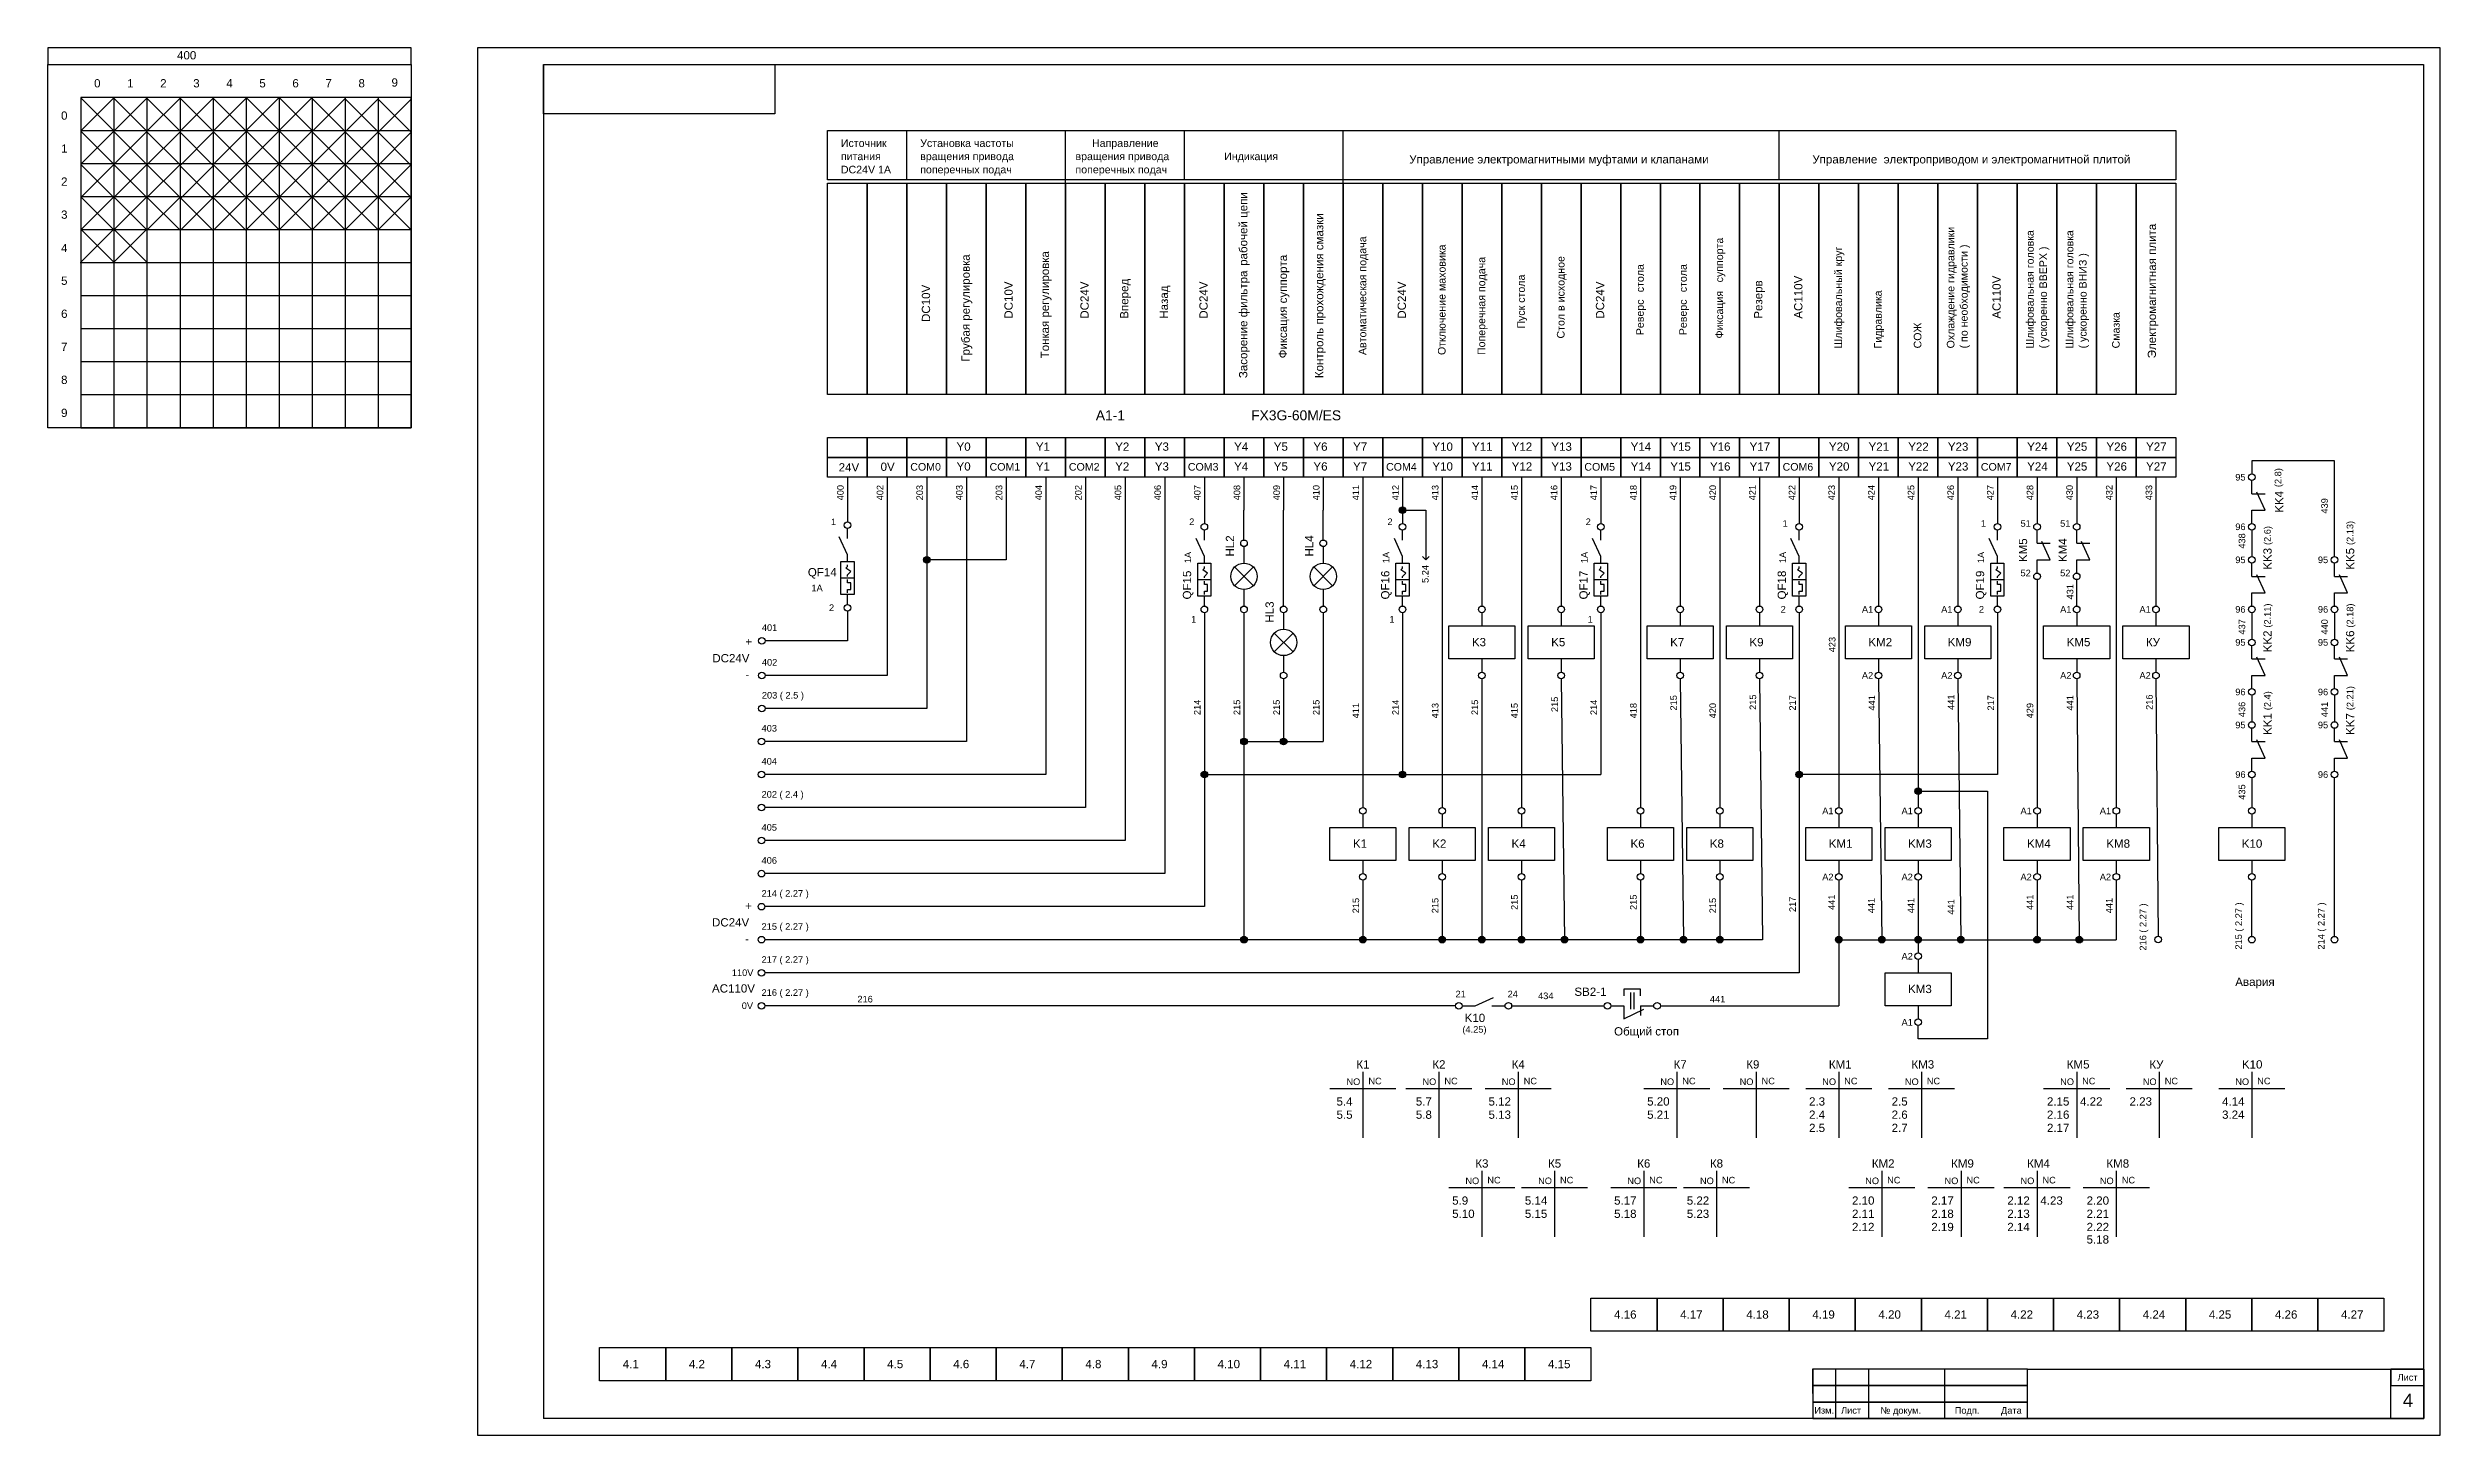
# Model space of a CAD drawing. Header units: millimetres. Extents: x 18058 to 21085, y 38505 to 40700.
# Drawn here: x 18058 to 18782, y 39455 to 39875 of the extents above; entities that cross this region are included whole.
import ezdxf

# ---------------------------------------------------------------- set-up
doc = ezdxf.new("R2010")
doc.units = ezdxf.units.MM
for name, color, linetype, lineweight in [('Маркировка', 7, 'Continuous', 25), ('Оформление', 7, 'Continuous', 30), ('Элементы', 7, 'Continuous', 25)]:
    doc.layers.add(name, color=color, linetype=linetype, lineweight=lineweight)
doc.styles.get("Standard").update_dxf_attribs({"font": 'arial.ttf'})

msp = doc.modelspace()

# ---------------------------------------------------------------- texts
at = {"layer": 'Маркировка'}
for s, height, p in [('400', 2.5, (18097.1, 39871.5)), ('0', 2.5, (18072, 39863.02)), ('1', 2.5, (18082, 39863.02)), ('2', 2.5, (18092, 39863.02)), ('3', 2.5, (18102, 39863.02)), ('4', 2.5, (18112, 39863.02)), ('5', 2.5, (18122, 39863.02)), ('6', 2.5, (18132, 39863.02)), ('7', 2.5, (18142, 39863.02)), ('8', 2.5, (18152, 39863.02)), ('9', 2.5, (18162, 39863.25)), ('0', 2.5, (18062, 39853.25)), ('1', 2.5, (18062, 39843.25)), ('питания', 2.3, (18298, 39841)), ('Источник', 2.3, (18298, 39845)), ('Установка частоты', 2.3, (18322, 39845)), ('вращения привода', 2.3, (18322, 39841)), ('вращения привода', 2.3, (18369, 39841)), ('Направление', 2.3, (18374, 39845)), ('Индикация', 2.3, (18414, 39841)), ('Управление электромагнитными муфтами и клапанами', 2.5, (18470, 39840)), ('Управление  электроприводом и электромагнитной плитой', 2.5, (18592, 39840)), ('2', 2.5, (18062, 39833.25)), ('DC24V 1A', 2.3, (18298, 39837)), ('поперечных подач', 2.3, (18322, 39837)), ('поперечных подач', 2.3, (18369, 39837)), ('3', 2.5, (18062, 39823.25)), ('4', 2.5, (18062, 39813.14)), ('5', 2.5, (18062, 39803.25)), ('6', 2.5, (18062, 39793.25)), ('7', 2.5, (18062, 39783.25)), ('8', 2.5, (18062, 39773.25)), ('9', 2.5, (18062, 39763.25)), ('A1-1', 3, (18375.15, 39762.25)), ('FX3G-60M/ES', 3, (18422.15, 39762.25)), ('Y0', 2.5, (18333.01, 39753.02)), ('Y1', 2.5, (18357.01, 39753.02)), ('Y2', 2.5, (18381.01, 39753.02)), ('Y3', 2.5, (18393.01, 39753.02)), ('Y4', 2.5, (18417.01, 39753.02)), ('Y5', 2.5, (18429.01, 39753.02)), ('Y6', 2.5, (18441.01, 39753.02)), ('Y7', 2.5, (18453.01, 39753.02)), ('Y10', 2.5, (18477.01, 39753.02)), ('Y11', 2.5, (18489.01, 39753.02)), ('Y12', 2.5, (18501.01, 39753.02)), ('Y13', 2.5, (18513.01, 39753.02)), ('Y14', 2.5, (18537.01, 39753.02)), ('Y15', 2.5, (18549.01, 39753.02)), ('Y16', 2.5, (18561.01, 39753.02)), ('Y17', 2.5, (18573.01, 39753.02)), ('Y20', 2.5, (18597.01, 39753.02)), ('Y21', 2.5, (18609.01, 39753.02)), ('Y22', 2.5, (18621.01, 39753.02)), ('Y23', 2.5, (18633.01, 39753.02)), ('Y24', 2.5, (18657.01, 39753.02)), ('Y25', 2.5, (18669.01, 39753.02)), ('Y26', 2.5, (18681.01, 39753.02)), ('Y27', 2.5, (18693.01, 39753.02)), ('24V', 2.5, (18297.33, 39746.75)), ('0V', 2.5, (18310.02, 39746.93)), ('COM0', 2.3, (18319, 39747)), ('Y0', 2.5, (18333.01, 39747.02)), ('COM1', 2.3, (18343, 39747)), ('Y1', 2.5, (18357.01, 39747.02)), ('COM2', 2.3, (18367, 39747)), ('Y2', 2.5, (18381.01, 39747.02)), ('Y3', 2.5, (18393.01, 39747.02)), ('COM3', 2.3, (18403, 39747)), ('Y4', 2.5, (18417.01, 39747.02)), ('Y5', 2.5, (18429.01, 39747.02)), ('Y6', 2.5, (18441.01, 39747.02)), ('Y7', 2.5, (18453.01, 39747.02)), ('COM4', 2.3, (18463, 39747)), ('Y10', 2.5, (18477.01, 39747.02)), ('Y11', 2.5, (18489.01, 39747.02)), ('Y12', 2.5, (18501.01, 39747.02)), ('Y13', 2.5, (18513.01, 39747.02)), ('COM5', 2.3, (18523, 39747)), ('Y14', 2.5, (18537.01, 39747.02)), ('Y15', 2.5, (18549.01, 39747.02)), ('Y16', 2.5, (18561.01, 39747.02)), ('Y17', 2.5, (18573.01, 39747.02)), ('COM6', 2.3, (18583, 39747)), ('Y20', 2.5, (18597.01, 39747.02)), ('Y21', 2.5, (18609.01, 39747.02)), ('Y22', 2.5, (18621.01, 39747.02)), ('Y23', 2.5, (18633.01, 39747.02)), ('COM7', 2.3, (18643, 39747)), ('Y24', 2.5, (18657.01, 39747.02)), ('Y25', 2.5, (18669.01, 39747.02)), ('Y26', 2.5, (18681.01, 39747.02)), ('Y27', 2.5, (18693.01, 39747.02)), ('95', 2, (18720, 39744)), ('1', 2, (18295, 39730.5)), ('2', 2, (18403.41, 39730.52)), ('2', 2, (18463.41, 39730.52)), ('2', 2, (18523.41, 39730.52)), ('1', 2, (18583, 39730)), ('1', 2, (18643, 39730)), ('51', 2, (18655, 39730)), ('51', 2, (18667, 39730)), ('96', 2, (18720, 39729)), ('95', 2, (18720, 39719)), ('95', 2, (18745, 39719)), ('QF14', 2.5, (18288, 39715)), ('1A', 2, (18289.09, 39710.47)), ('52', 2, (18655, 39715)), ('52', 2, (18667, 39715)), ('2', 2, (18294.41, 39704.52)), ('2', 2, (18582.41, 39704.02)), ('A1', 2, (18607, 39704)), ('A1', 2, (18631, 39704)), ('2', 2, (18642.41, 39704.02)), ('A1', 2, (18667, 39704)), ('A1', 2, (18691, 39704)), ('96', 2, (18720, 39704)), ('96', 2, (18745, 39704)), ('401', 2, (18274.09, 39698.47)), ('1', 2, (18404, 39701)), ('1', 2, (18464, 39701)), ('1', 2, (18524, 39701)), ('DC24V', 2.5, (18259.09, 39688.97)), ('+', 2.5, (18269.09, 39693.97)), ('402', 2, (18274.09, 39687.97)), ('K3', 2.5, (18488.97, 39693.84)), ('K5', 2.5, (18512.97, 39693.84)), ('K7', 2.5, (18548.97, 39693.84)), ('K9', 2.5, (18572.97, 39693.84)), ('KM2', 2.5, (18608.97, 39693.84)), ('KM9', 2.5, (18632.97, 39693.84)), ('KM5', 2.5, (18668.97, 39693.84)), ('КУ', 2.5, (18692.97, 39693.84)), ('95', 2, (18720, 39694)), ('95', 2, (18745, 39694)), ('-', 2.5, (18269.09, 39683.97)), ('A2', 2, (18607, 39684)), ('A2', 2, (18631, 39684)), ('A2', 2, (18667, 39684)), ('A2', 2, (18691, 39684)), ('203 ( 2.5 )', 2, (18274.09, 39678)), ('96', 2, (18720, 39679)), ('96', 2, (18745, 39679)), ('403', 2, (18274, 39668)), ('95', 2, (18720, 39669)), ('95', 2, (18745, 39669)), ('404', 2, (18274, 39658)), ('96', 2, (18720, 39654)), ('96', 2, (18745, 39654)), ('202 ( 2.4 )', 2, (18274, 39648)), ('405', 2, (18274, 39638)), ('A1', 2, (18595, 39643)), ('A1', 2, (18619, 39643)), ('A1', 2, (18655, 39643)), ('A1', 2, (18679, 39643)), ('K1', 2.5, (18452.97, 39632.84)), ('K2', 2.5, (18476.97, 39632.84)), ('K4', 2.5, (18500.97, 39632.84)), ('K6', 2.5, (18536.97, 39632.84)), ('K8', 2.5, (18560.97, 39632.84)), ('KM1', 2.5, (18596.97, 39632.84)), ('KM3', 2.5, (18620.97, 39632.84)), ('KM4', 2.5, (18656.97, 39632.84)), ('KM8', 2.5, (18680.97, 39632.84)), ('K10', 2.5, (18721.97, 39632.84)), ('406', 2, (18274, 39628)), ('A2', 2, (18595, 39623)), ('A2', 2, (18619, 39623)), ('A2', 2, (18655, 39623)), ('A2', 2, (18679, 39623)), ('214 ( 2.27 )', 2, (18274, 39618)), ('DC24V', 2.5, (18259, 39609)), ('+', 2.5, (18269, 39614)), ('215 ( 2.27 )', 2, (18274, 39608)), ('-', 2.5, (18269, 39604)), ('110V', 2, (18265, 39594)), ('217 ( 2.27 )', 2, (18274, 39598)), ('A2', 2, (18619, 39599)), ('AC110V', 2.5, (18259, 39589)), ('216 ( 2.27 )', 2, (18274, 39588)), ('21', 2, (18484.02, 39587.55)), ('24', 2, (18499.78, 39587.55)), ('434', 2, (18509, 39587)), ('SB2-1', 2.5, (18520, 39588)), ('KM3', 2.5, (18620.97, 39588.84)), ('Авария', 2.5, (18720, 39591)), ('0V', 2, (18268, 39584)), ('216', 2, (18303, 39586)), ('K10', 2.5, (18486.77, 39580.08)), ('441', 2, (18561, 39586)), ('(4.25)', 2, (18486.1, 39576.84)), ('Общий стоп', 2.5, (18532, 39576)), ('A1', 2, (18619, 39579)), ('К1', 2.5, (18454, 39566)), ('К2', 2.5, (18477, 39566)), ('К4', 2.5, (18501, 39566)), ('К7', 2.5, (18550, 39566)), ('К9', 2.5, (18572, 39566)), ('КМ1', 2.5, (18597, 39566)), ('КМ3', 2.5, (18622, 39566)), ('КМ5', 2.5, (18669, 39566)), ('КУ', 2.5, (18694, 39566)), ('K10', 2.5, (18722, 39566)), ('NO', 2, (18451, 39561)), ('NC', 2, (18457.64, 39561.21)), ('NO', 2, (18474, 39561)), ('NC', 2, (18480.64, 39561.21)), ('NO', 2, (18498, 39561)), ('NC', 2, (18504.64, 39561.21)), ('NO', 2, (18546, 39561)), ('NC', 2, (18552.64, 39561.21)), ('NO', 2, (18570, 39561)), ('NC', 2, (18576.64, 39561.21)), ('NO', 2, (18595, 39561)), ('NC', 2, (18601.64, 39561.21)), ('NO', 2, (18620, 39561)), ('NC', 2, (18626.64, 39561.21)), ('NO', 2, (18667, 39561)), ('NC', 2, (18673.64, 39561.21)), ('NO', 2, (18692, 39561)), ('NC', 2, (18698.64, 39561.21)), ('NO', 2, (18720, 39561)), ('NC', 2, (18726.64, 39561.21)), ('5.4', 2.5, (18448, 39554.78)), ('5.5', 2.5, (18448, 39550.78)), ('5.7', 2.5, (18472, 39554.78)), ('5.8', 2.5, (18472, 39550.78)), ('5.12', 2.5, (18494, 39554.78)), ('5.13', 2.5, (18494, 39550.78)), ('5.20', 2.5, (18542, 39554.78)), ('5.21', 2.5, (18542, 39550.78)), ('2.3', 2.5, (18591, 39554.78)), ('2.4', 2.5, (18591, 39550.78)), ('2.5', 2.5, (18616, 39554.78)), ('2.6', 2.5, (18616, 39550.78)), ('2.15', 2.5, (18663, 39554.78)), ('2.16', 2.5, (18663, 39550.78)), ('4.22', 2.5, (18673, 39554.78)), ('2.23', 2.5, (18688, 39554.78)), ('4.14', 2.5, (18716, 39554.78)), ('3.24', 2.5, (18716, 39550.78)), ('2.5', 2.5, (18591, 39546.78)), ('2.7', 2.5, (18616, 39546.78)), ('2.17', 2.5, (18663, 39546.78)), ('К3', 2.5, (18490, 39536)), ('К5', 2.5, (18512, 39536)), ('К6', 2.5, (18539, 39536)), ('К8', 2.5, (18561, 39536)), ('КМ2', 2.5, (18610, 39536)), ('КМ9', 2.5, (18634, 39536)), ('КМ4', 2.5, (18657, 39536)), ('КМ8', 2.5, (18681, 39536)), ('NO', 2, (18487, 39531)), ('NC', 2, (18493.64, 39531.21)), ('NO', 2, (18509, 39531)), ('NC', 2, (18515.64, 39531.21)), ('NO', 2, (18536, 39531)), ('NC', 2, (18542.64, 39531.21)), ('NO', 2, (18558, 39531)), ('NC', 2, (18564.64, 39531.21)), ('NO', 2, (18608, 39531)), ('NC', 2, (18614.64, 39531.21)), ('NO', 2, (18632, 39531)), ('NC', 2, (18638.64, 39531.21)), ('NO', 2, (18655, 39531)), ('NC', 2, (18661.64, 39531.21)), ('NO', 2, (18679, 39531)), ('NC', 2, (18685.64, 39531.21)), ('5.9', 2.5, (18483, 39524.78)), ('5.10', 2.5, (18483, 39520.78)), ('5.14', 2.5, (18505, 39524.78)), ('5.15', 2.5, (18505, 39520.78)), ('5.17', 2.5, (18532, 39524.78)), ('5.18', 2.5, (18532, 39520.78)), ('5.22', 2.5, (18554, 39524.78)), ('5.23', 2.5, (18554, 39520.78)), ('2.10', 2.5, (18604, 39524.78)), ('2.11', 2.5, (18604, 39520.78)), ('2.17', 2.5, (18628, 39524.78)), ('2.18', 2.5, (18628, 39520.78)), ('2.12', 2.5, (18651, 39524.78)), ('2.13', 2.5, (18651, 39520.78)), ('4.23', 2.5, (18661, 39524.78)), ('2.20', 2.5, (18675, 39524.78)), ('2.21', 2.5, (18675, 39520.78)), ('2.12', 2.5, (18604, 39516.78)), ('2.19', 2.5, (18628, 39516.78)), ('2.14', 2.5, (18651, 39516.78)), ('2.22', 2.5, (18675, 39516.78)), ('5.18', 2.5, (18675, 39513)), ('4.16', 2.5, (18532, 39490.28)), ('4.17', 2.5, (18552, 39490.28)), ('4.18', 2.5, (18572, 39490.28)), ('4.19', 2.5, (18592, 39490.28)), ('4.20', 2.5, (18612, 39490.28)), ('4.21', 2.5, (18632, 39490.28)), ('4.22', 2.5, (18652, 39490.28)), ('4.23', 2.5, (18672, 39490.28)), ('4.24', 2.5, (18692, 39490.28)), ('4.25', 2.5, (18712, 39490.28)), ('4.26', 2.5, (18732, 39490.28)), ('4.27', 2.5, (18752, 39490.28)), ('4.1', 2.5, (18232, 39475.28)), ('4.2', 2.5, (18252, 39475.28)), ('4.3', 2.5, (18272, 39475.28)), ('4.4', 2.5, (18292, 39475.28)), ('4.5', 2.5, (18312, 39475.28)), ('4.6', 2.5, (18332, 39475.28)), ('4.7', 2.5, (18352, 39475.28)), ('4.8', 2.5, (18372, 39475.28)), ('4.9', 2.5, (18392, 39475.28)), ('4.10', 2.5, (18412, 39475.28)), ('4.11', 2.5, (18432, 39475.28)), ('4.12', 2.5, (18452, 39475.28)), ('4.13', 2.5, (18472, 39475.28)), ('4.14', 2.5, (18492, 39475.28)), ('4.15', 2.5, (18512, 39475.28)), ('4', 4, (18770.69, 39463.55))]:
    msp.add_text(s, height=height, dxfattribs=at).set_placement(p)
for s, height, p in [('рабочей цепи', 2.5, (18421, 39809)), ('Контроль прохождения смазки', 2.5, (18444, 39775)), ('Охлаждение гидравлики', 2.3, (18635, 39784)), ('Электромагнитная плита', 2.5, (18696, 39781)), ('Тонкая регулировка', 2.5, (18361, 39781)), ('Автоматическая подача', 2.3, (18457, 39782)), ('Отключение маховика', 2.3, (18481, 39782)), ('суппорта', 2.3, (18565, 39804)), ('Шлифовальный круг', 2.3, (18601, 39784)), ('( по необходимости )', 2.3, (18639, 39784)), ('Шлифовальная головка', 2.3, (18659, 39784)), ('( ускоренно ВВЕРХ )', 2.3, (18663, 39784)), ('Шлифовальная головка', 2.3, (18671, 39784)), ('Грубая регулировка', 2.5, (18337, 39780)), ('Засорение фильтра', 2.5, (18421, 39775)), ('Фиксация суппорта', 2.5, (18433, 39781)), ('Поперечная подача', 2.3, (18493, 39782)), ('Пуск стола', 2.3, (18505, 39790)), ('Стол в исходное ', 2.3, (18517, 39787)), ('стола', 2.3, (18541, 39801)), ('стола', 2.3, (18554, 39801)), ('AC110V', 2.5, (18589, 39793)), ('AC110V', 2.5, (18649, 39793)), ('( ускоренно ВНИЗ )', 2.3, (18675, 39784)), ('DC10V', 2.5, (18325, 39792)), ('DC10V', 2.5, (18350, 39793)), ('DC24V', 2.5, (18373, 39793)), ('Вперед', 2.5, (18385, 39793)), ('Назад', 2.5, (18397, 39793)), ('DC24V', 2.5, (18409, 39793)), ('DC24V', 2.5, (18469, 39793)), ('DC24V', 2.5, (18529, 39793)), ('Реверс', 2.3, (18541, 39788)), ('Реверс', 2.3, (18554, 39788)), ('Фиксация', 2.3, (18565, 39787)), ('Резерв', 2.5, (18576.87, 39793)), ('Гидравлика', 2.3, (18613, 39784)), ('СОЖ', 2.3, (18625, 39784)), ('Смазка', 2.3, (18685, 39784)), ('400', 2, (18298.85, 39738)), ('402', 2, (18310.85, 39738)), ('203', 2, (18322.85, 39738)), ('403', 2, (18334.85, 39738)), ('203', 2, (18346.85, 39738)), ('404', 2, (18358.85, 39738)), ('202', 2, (18370.85, 39738)), ('405', 2, (18382.85, 39738)), ('406', 2, (18394.85, 39738)), ('407', 2, (18406.85, 39738)), ('408', 2, (18418.85, 39738)), ('409', 2, (18430.85, 39738)), ('410', 2, (18442.85, 39738)), ('411', 2, (18454.85, 39738)), ('412', 2, (18466.85, 39738)), ('413', 2, (18478.85, 39738)), ('414', 2, (18490.85, 39738)), ('415', 2, (18502.85, 39738)), ('416', 2, (18514.85, 39738)), ('417', 2, (18526.85, 39738)), ('418', 2, (18538.85, 39738)), ('419', 2, (18550.85, 39738)), ('420', 2, (18562.85, 39738)), ('421', 2, (18574.85, 39738)), ('422', 2, (18586.85, 39738)), ('423', 2, (18598.85, 39738)), ('424', 2, (18610.85, 39738)), ('425', 2, (18622.85, 39738)), ('426', 2, (18634.85, 39738)), ('427', 2, (18646.85, 39738)), ('428', 2, (18658.85, 39738)), ('430', 2, (18670.85, 39738)), ('432', 2, (18682.85, 39738)), ('433', 2, (18694.85, 39738)), ('(2.8)', 2, (18733.93, 39742.01)), ('KK4', 2.5, (18734.51, 39734.25)), ('439', 2, (18748, 39734)), ('HL2', 2.5, (18417, 39721)), ('HL4', 2.5, (18441, 39721)), ('KM5', 2.5, (18657, 39719.32)), ('KM4', 2.5, (18669, 39719.32)), ('438', 2, (18723.01, 39723.37)), ('(2.6)', 2, (18730.73, 39724.48)), ('(2.13)', 2, (18755.73, 39724.48)), ('1A', 2, (18404, 39719)), ('1A', 2, (18464, 39719)), ('1A', 2, (18524, 39719)), ('1A', 2, (18584, 39719)), ('1A', 2, (18644, 39719)), ('KK3', 2.5, (18731, 39717)), ('KK5', 2.5, (18756, 39717)), ('QF15', 2.5, (18404, 39708)), ('QF16', 2.5, (18464, 39708)), ('5.24', 2, (18475.85, 39713)), ('QF17', 2.5, (18524, 39708)), ('QF18', 2.5, (18584, 39708)), ('QF19', 2.5, (18644, 39708)), ('431', 2, (18671, 39708)), ('HL3', 2.5, (18429, 39701)), ('(2.11)', 2, (18730.73, 39699.48)), ('(2.18)', 2, (18755.73, 39699.48)), ('437', 2, (18723.01, 39697.37)), ('KK2', 2.5, (18731, 39692)), ('440', 2, (18748.01, 39697.37)), ('KK6', 2.5, (18756, 39692)), ('423', 2, (18599, 39692)), ('214', 2, (18406.85, 39673)), ('215', 2, (18418.85, 39673)), ('215', 2, (18430.85, 39673)), ('215', 2, (18442.85, 39673)), ('411', 2, (18454.85, 39672)), ('214', 2, (18466.85, 39673)), ('413', 2, (18478.85, 39672)), ('215', 2, (18490.85, 39673)), ('415', 2, (18502.85, 39672)), ('215', 2, (18515.02, 39673.91)), ('214', 2, (18526.85, 39673)), ('418', 2, (18538.85, 39672)), ('215', 2, (18551.01, 39674.37)), ('420', 2, (18562.85, 39672)), ('215', 2, (18575, 39674.57)), ('217', 2, (18587.01, 39674.37)), ('441', 2, (18611.01, 39674.37)), ('441', 2, (18635, 39674.57)), ('217', 2, (18647.01, 39674.37)), ('429', 2, (18658.85, 39672)), ('441', 2, (18671.01, 39674.37)), ('216', 2, (18695, 39674.57)), ('436', 2, (18723.01, 39672.37)), ('(2.4)', 2, (18730.73, 39674.48)), ('441', 2, (18748.01, 39672.37)), ('(2.21)', 2, (18755.73, 39674.48)), ('KK1', 2.5, (18731, 39667)), ('KK7', 2.5, (18756, 39667)), ('435', 2, (18723.01, 39647.37)), ('215', 2, (18454.85, 39613)), ('215', 2, (18478.85, 39613)), ('215', 2, (18502.85, 39614)), ('215', 2, (18538.85, 39614)), ('215', 2, (18562.85, 39613)), ('217', 2, (18587.01, 39613.37)), ('441', 2, (18598.85, 39614)), ('441', 2, (18610.85, 39613)), ('441', 2, (18622.85, 39613)), ('441', 2, (18658.85, 39614)), ('441', 2, (18671, 39614)), ('441', 2, (18682.85, 39613)), ('441', 2, (18635, 39612.57)), ('216 ( 2.27 )', 2, (18693.05, 39601.7)), ('215 ( 2.27 )', 2, (18722, 39602)), ('214 ( 2.27 )', 2, (18747, 39602))]:
    msp.add_text(s, height=height, rotation=90, dxfattribs=at).set_placement(p)
at = {"layer": 'Оформление'}
for s, p in [('Лист', (18769.1, 39471.5)), ('Изм.', (18592.6, 39461.52)), ('Лист', (18600.7, 39461.51)), ('№ докум.', (18612.62, 39461.49)), ('Подп.', (18635.1, 39461.5)), ('Дата', (18649.1, 39461.5))]:
    msp.add_text(s, height=2, dxfattribs=at).set_placement(p)

# ---------------------------------------------------------------- hatches: boundary and pattern name
at = {"layer": 'Элементы'}
h = msp.add_hatch(color=256, dxfattribs=at)
h.dxf.hatch_style = 1
h.paths.add_polyline_path([(18469, 39735, 1), (18467, 39735, 1)])
h = msp.add_hatch(color=256, dxfattribs=at)
h.dxf.hatch_style = 1
h.paths.add_polyline_path([(18325, 39720, 1), (18323, 39720, 1)])
h = msp.add_hatch(color=256, dxfattribs=at)
h.dxf.hatch_style = 1
h.paths.add_polyline_path([(18421, 39665, 1), (18419, 39665, 1)])
h = msp.add_hatch(color=256, dxfattribs=at)
h.dxf.hatch_style = 1
h.paths.add_polyline_path([(18433, 39665, 1), (18431, 39665, 1)])
h = msp.add_hatch(color=256, dxfattribs=at)
h.dxf.hatch_style = 1
h.paths.add_polyline_path([(18409, 39655, 1), (18407, 39655, 1)])
h = msp.add_hatch(color=256, dxfattribs=at)
h.dxf.hatch_style = 1
h.paths.add_polyline_path([(18469, 39655, 1), (18467, 39655, 1)])
h = msp.add_hatch(color=256, dxfattribs=at)
h.dxf.hatch_style = 1
h.paths.add_polyline_path([(18589, 39655, 1), (18587, 39655, 1)])
h = msp.add_hatch(color=256, dxfattribs=at)
h.dxf.hatch_style = 1
h.paths.add_polyline_path([(18625, 39650, 1), (18623, 39650, 1)])
h = msp.add_hatch(color=256, dxfattribs=at)
h.dxf.hatch_style = 1
h.paths.add_polyline_path([(18421, 39605, 1), (18419, 39605, 1)])
h = msp.add_hatch(color=256, dxfattribs=at)
h.dxf.hatch_style = 1
h.paths.add_polyline_path([(18457, 39605, 1), (18455, 39605, 1)])
h = msp.add_hatch(color=256, dxfattribs=at)
h.dxf.hatch_style = 1
h.paths.add_polyline_path([(18481, 39605, 1), (18479, 39605, 1)])
h = msp.add_hatch(color=256, dxfattribs=at)
h.dxf.hatch_style = 1
h.paths.add_polyline_path([(18493, 39605, 1), (18491, 39605, 1)])
h = msp.add_hatch(color=256, dxfattribs=at)
h.dxf.hatch_style = 1
h.paths.add_polyline_path([(18505, 39605, 1), (18503, 39605, 1)])
h = msp.add_hatch(color=256, dxfattribs=at)
h.dxf.hatch_style = 1
h.paths.add_polyline_path([(18518, 39605, 1), (18516, 39605, 1)])
h = msp.add_hatch(color=256, dxfattribs=at)
h.dxf.hatch_style = 1
h.paths.add_polyline_path([(18541, 39605, 1), (18539, 39605, 1)])
h = msp.add_hatch(color=256, dxfattribs=at)
h.dxf.hatch_style = 1
h.paths.add_polyline_path([(18554, 39605, 1), (18552, 39605, 1)])
h = msp.add_hatch(color=256, dxfattribs=at)
h.dxf.hatch_style = 1
h.paths.add_polyline_path([(18565, 39605, 1), (18563, 39605, 1)])
h = msp.add_hatch(color=256, dxfattribs=at)
h.dxf.hatch_style = 1
h.paths.add_polyline_path([(18601, 39605, 1), (18599, 39605, 1)])
h = msp.add_hatch(color=256, dxfattribs=at)
h.dxf.hatch_style = 1
h.paths.add_polyline_path([(18614, 39605, 1), (18612, 39605, 1)])
h = msp.add_hatch(color=256, dxfattribs=at)
h.dxf.hatch_style = 1
h.paths.add_polyline_path([(18625, 39605, 1), (18623, 39605, 1)])
h = msp.add_hatch(color=256, dxfattribs=at)
h.dxf.hatch_style = 1
h.paths.add_polyline_path([(18637.94, 39605, 1), (18635.94, 39605, 1)])
h = msp.add_hatch(color=256, dxfattribs=at)
h.dxf.hatch_style = 1
h.paths.add_polyline_path([(18661, 39605, 1), (18659, 39605, 1)])
h = msp.add_hatch(color=256, dxfattribs=at)
h.dxf.hatch_style = 1
h.paths.add_polyline_path([(18673.8, 39605, 1), (18671.8, 39605, 1)])

# ---------------------------------------------------------------- linework, layer by layer
at = {"layer": 'Оформление'}
for p, q in [((18208, 39870), (18208, 39460)), ((18208, 39870), (18777, 39870)), ((18777, 39870), (18777, 39460)), ((18657.1, 39475), (18777.1, 39475)), ((18777, 39460), (18208, 39460)), ((18592.1, 39460), (18777.1, 39460)), ((18592.1, 39460), (18777.1, 39460)), ((18592.1, 39460), (18777.1, 39460))]:
    msp.add_line(p, q, dxfattribs=at)
for points in [[(18188, 39455), (18782, 39455), (18782, 39875), (18188, 39875)], [(18592.1, 39460), (18609.1, 39460), (18609.08, 39475), (18592.08, 39475)], [(18592.1, 39470), (18657.1, 39470), (18657.1, 39475), (18592.1, 39475)], [(18592.1, 39460), (18599.1, 39460), (18599.1, 39475), (18592.1, 39475)], [(18592.1, 39460), (18632.1, 39460), (18632.1, 39475), (18592.1, 39475)], [(18777.1, 39460), (18767.1, 39460), (18767.1, 39475), (18777.1, 39475)], [(18777.1, 39475), (18767.1, 39475), (18767.1, 39470), (18777.1, 39470)], [(18592.1, 39465), (18657.1, 39465), (18657.1, 39470), (18592.1, 39470)], [(18592.1, 39460), (18657.1, 39460), (18657.1, 39465), (18592.1, 39465)]]:
    msp.add_lwpolyline(points, close=True, dxfattribs=at)
at = {"layer": 'Элементы'}
for p, q in [((18068, 39859.88), (18078, 39849.88)), ((18078, 39859.88), (18068, 39849.88)), ((18078, 39859.77), (18078, 39760)), ((18078, 39859.77), (18088, 39849.77)), ((18088, 39859.77), (18078, 39849.77)), ((18088, 39859.77), (18088, 39760)), ((18088, 39859.77), (18098, 39849.77)), ((18098, 39859.77), (18088, 39849.77)), ((18098, 39859.77), (18098, 39760)), ((18098, 39859.77), (18108, 39849.77)), ((18108, 39859.77), (18098, 39849.77)), ((18108, 39859.77), (18108, 39760)), ((18108, 39859.77), (18118, 39849.77)), ((18118, 39859.77), (18108, 39849.77)), ((18118, 39860), (18128, 39850)), ((18128, 39860), (18118, 39850)), ((18118, 39859.77), (18118, 39760)), ((18128, 39860), (18138, 39850)), ((18138, 39860), (18128, 39850)), ((18128, 39859.77), (18128, 39760)), ((18138, 39859.77), (18138, 39760)), ((18138, 39859.65), (18148, 39849.65)), ((18148, 39859.65), (18138, 39849.65)), ((18148, 39859.77), (18148, 39760)), ((18148, 39859.54), (18158, 39849.54)), ((18158, 39859.54), (18148, 39849.54)), ((18158, 39859.77), (18158, 39760)), ((18158, 39859.42), (18168, 39849.42)), ((18168, 39859.42), (18158, 39849.42)), ((18068, 39850), (18168, 39850)), ((18068, 39849.77), (18078, 39839.77)), ((18078, 39849.77), (18068, 39839.77)), ((18078, 39849.65), (18088, 39839.65)), ((18088, 39849.65), (18078, 39839.65)), ((18088, 39849.54), (18098, 39839.54)), ((18098, 39849.54), (18088, 39839.54)), ((18098, 39849.42), (18108, 39839.42)), ((18108, 39849.42), (18098, 39839.42)), ((18108, 39849.65), (18118, 39839.65)), ((18118, 39849.65), (18108, 39839.65)), ((18118, 39849.88), (18128, 39839.88)), ((18128, 39849.88), (18118, 39839.88)), ((18128, 39849.88), (18138, 39839.88)), ((18138, 39849.88), (18128, 39839.88)), ((18138, 39849.54), (18148, 39839.54)), ((18148, 39849.54), (18138, 39839.54)), ((18148, 39849.54), (18158, 39839.54)), ((18158, 39849.54), (18148, 39839.54)), ((18158, 39849.42), (18168, 39839.42)), ((18168, 39849.42), (18158, 39839.42)), ((18318, 39835), (18318, 39850)), ((18366, 39834), (18366, 39850)), ((18402, 39835), (18402, 39850)), ((18450, 39834), (18450, 39850)), ((18582, 39835), (18582, 39850)), ((18068, 39840), (18168, 39840)), ((18068, 39839.65), (18078, 39829.65)), ((18078, 39839.65), (18068, 39829.65)), ((18078, 39839.65), (18088, 39829.65)), ((18088, 39839.65), (18078, 39829.65)), ((18088, 39839.65), (18098, 39829.65)), ((18098, 39839.65), (18088, 39829.65)), ((18098, 39839.3), (18108, 39829.3)), ((18108, 39839.3), (18098, 39829.3)), ((18108, 39839.65), (18118, 39829.65)), ((18118, 39839.65), (18108, 39829.65)), ((18118, 39839.88), (18128, 39829.88)), ((18128, 39839.88), (18118, 39829.88)), ((18128, 39839.77), (18138, 39829.77)), ((18138, 39839.77), (18128, 39829.77)), ((18138, 39839.77), (18148, 39829.77)), ((18148, 39839.77), (18138, 39829.77)), ((18148, 39839.65), (18158, 39829.65)), ((18158, 39839.65), (18148, 39829.65)), ((18158, 39839.65), (18168, 39829.65)), ((18168, 39839.65), (18158, 39829.65)), ((18068, 39830), (18168, 39830)), ((18068, 39829.88), (18078, 39819.88)), ((18078, 39829.88), (18068, 39819.88)), ((18078, 39829.88), (18088, 39819.88)), ((18088, 39829.88), (18078, 39819.88)), ((18088, 39829.77), (18098, 39819.77)), ((18098, 39829.77), (18088, 39819.77)), ((18098, 39829.65), (18108, 39819.65)), ((18108, 39829.65), (18098, 39819.65)), ((18108, 39829.65), (18118, 39819.65)), ((18118, 39829.65), (18108, 39819.65)), ((18118, 39829.88), (18128, 39819.88)), ((18128, 39829.88), (18118, 39819.88)), ((18128, 39829.88), (18138, 39819.88)), ((18138, 39829.88), (18128, 39819.88)), ((18138, 39829.88), (18148, 39819.88)), ((18148, 39829.88), (18138, 39819.88)), ((18148, 39829.88), (18158, 39819.88)), ((18158, 39829.88), (18148, 39819.88)), ((18158, 39829.88), (18168, 39819.88)), ((18168, 39829.88), (18158, 39819.88)), ((18068, 39820.12), (18078, 39810.12)), ((18078, 39820.12), (18068, 39810.12)), ((18068, 39820), (18168, 39820)), ((18078, 39820.12), (18088, 39810.12)), ((18088, 39820.12), (18078, 39810.12)), ((18067.8, 39810.02), (18167.8, 39810.02)), ((18068, 39800), (18168, 39800)), ((18068, 39790), (18168, 39790)), ((18068, 39780), (18168, 39780)), ((18068, 39770), (18168, 39770)), ((18750, 39750), (18725, 39750)), ((18725, 39750), (18725, 39746)), ((18750, 39721), (18750, 39750)), ((18300, 39745), (18300, 39736)), ((18312, 39745), (18312, 39735)), ((18324, 39745), (18324, 39735)), ((18336, 39745), (18336, 39735)), ((18348, 39745), (18348, 39735)), ((18360, 39745), (18360, 39735)), ((18372, 39745), (18372, 39735)), ((18384, 39745), (18384, 39735)), ((18396, 39745), (18396, 39735)), ((18408, 39745), (18408, 39735)), ((18420, 39745), (18420, 39735)), ((18432, 39745), (18432, 39735)), ((18444, 39745), (18444, 39735)), ((18456, 39745), (18456, 39735)), ((18468, 39745), (18468, 39735)), ((18480, 39745), (18480, 39735)), ((18492, 39745), (18492, 39735)), ((18504, 39745), (18504, 39735)), ((18516, 39745), (18516, 39735)), ((18528, 39745), (18528, 39735)), ((18540, 39745), (18540, 39735)), ((18552, 39745), (18552, 39735)), ((18564, 39745), (18564, 39735)), ((18576, 39745), (18576, 39735)), ((18588, 39745), (18588, 39735)), ((18600, 39745), (18600, 39735)), ((18612, 39745), (18612, 39735)), ((18624, 39745), (18624, 39735)), ((18636, 39745), (18636, 39735)), ((18648, 39745), (18648, 39735)), ((18660, 39745), (18660, 39735)), ((18672, 39745), (18672, 39735)), ((18684, 39745), (18684, 39735)), ((18696, 39745), (18696, 39735)), ((18725, 39740), (18725, 39744)), ((18729, 39735), (18726.5, 39740.5)), ((18300, 39736), (18300, 39731.5)), ((18312, 39735), (18312, 39685)), ((18324, 39735), (18324, 39675)), ((18336, 39735), (18336, 39665)), ((18348, 39735), (18348, 39720)), ((18360, 39735), (18360, 39655)), ((18372, 39735), (18372, 39731)), ((18384, 39735), (18384, 39635)), ((18396, 39735), (18396, 39625)), ((18408, 39735), (18408, 39731)), ((18420, 39726), (18420, 39735)), ((18432, 39706), (18432, 39735)), ((18444, 39726), (18444, 39735)), ((18456, 39735), (18456, 39645)), ((18468, 39735), (18468, 39731)), ((18468, 39735), (18475, 39735)), ((18475, 39735), (18475, 39720)), ((18480, 39735), (18480, 39645)), ((18492, 39735), (18492, 39706)), ((18504, 39735), (18504, 39645)), ((18516, 39735), (18516, 39706)), ((18528, 39735), (18528, 39731)), ((18540, 39735), (18540, 39645)), ((18552, 39735), (18552, 39706)), ((18564, 39735), (18564, 39645)), ((18576, 39735), (18576, 39706)), ((18588, 39735), (18588, 39731)), ((18600, 39735), (18600, 39645)), ((18612, 39735), (18612, 39706)), ((18624, 39735), (18624, 39731)), ((18636, 39735), (18636, 39706)), ((18648, 39735), (18648, 39731)), ((18660, 39735), (18660, 39731)), ((18672, 39735), (18672, 39731)), ((18684, 39735), (18684, 39645)), ((18696, 39735), (18696, 39706)), ((18725, 39740), (18729, 39740)), ((18725, 39731), (18725, 39735)), ((18725, 39735), (18729, 39735)), ((18300, 39721.5), (18297.5, 39727)), ((18300, 39726.5), (18300, 39729.5)), ((18372, 39731), (18372, 39645)), ((18408, 39721), (18405.5, 39726.5)), ((18408, 39726), (18408, 39729)), ((18468, 39721), (18465.5, 39726.5)), ((18468, 39726), (18468, 39729)), ((18528, 39721), (18525.5, 39726.5)), ((18528, 39726), (18528, 39729)), ((18588, 39721), (18585.5, 39726.5)), ((18588, 39726), (18588, 39729)), ((18624, 39731), (18624, 39645)), ((18648, 39721), (18645.5, 39726.5)), ((18648, 39726), (18648, 39729)), ((18660, 39725), (18660, 39729)), ((18672, 39725), (18672, 39729)), ((18725, 39729), (18725, 39721)), ((18300, 39719.5), (18300, 39721.5)), ((18348, 39720), (18324, 39720)), ((18408, 39719), (18408, 39721)), ((18420, 39724), (18420, 39719)), ((18444, 39724), (18444, 39719)), ((18468, 39719), (18468, 39721)), ((18474, 39721), (18475, 39720)), ((18475, 39720), (18476, 39721)), ((18528, 39719), (18528, 39721)), ((18588, 39719), (18588, 39721)), ((18648, 39719), (18648, 39721)), ((18660, 39725), (18664, 39725)), ((18660, 39716), (18660, 39720)), ((18660, 39720), (18664, 39720)), ((18664, 39720), (18661.5, 39725.5)), ((18672, 39725), (18676, 39725)), ((18672, 39716), (18672, 39720)), ((18672, 39720), (18676, 39720)), ((18676, 39720), (18673.5, 39725.5)), ((18725, 39715), (18725, 39719)), ((18750, 39715), (18750, 39719)), ((18298, 39714.5), (18302, 39714.5)), ((18299.5, 39717.5), (18300, 39718)), ((18301, 39716.5), (18299.5, 39717.5)), ((18300, 39718), (18300, 39718.5)), ((18300, 39715.5), (18301, 39716.5)), ((18300, 39715), (18300, 39715.5)), ((18300, 39713), (18300, 39714)), ((18301, 39713), (18300, 39713)), ((18301, 39711), (18301, 39713)), ((18406, 39714), (18410, 39714)), ((18407.5, 39717), (18408, 39717.5)), ((18409, 39716), (18407.5, 39717)), ((18408, 39717.5), (18408, 39718)), ((18408, 39715), (18409, 39716)), ((18408, 39714.5), (18408, 39715)), ((18408, 39712.5), (18408, 39713.5)), ((18409, 39712.5), (18408, 39712.5)), ((18409, 39710.5), (18409, 39712.5)), ((18417.17, 39712.17), (18422.83, 39717.83)), ((18417.17, 39717.83), (18422.83, 39712.17)), ((18441.17, 39712.17), (18446.83, 39717.83)), ((18441.17, 39717.83), (18446.83, 39712.17)), ((18466, 39714), (18470, 39714)), ((18467.5, 39717), (18468, 39717.5)), ((18469, 39716), (18467.5, 39717)), ((18468, 39717.5), (18468, 39718)), ((18468, 39715), (18469, 39716)), ((18468, 39714.5), (18468, 39715)), ((18468, 39712.5), (18468, 39713.5)), ((18469, 39712.5), (18468, 39712.5)), ((18469, 39710.5), (18469, 39712.5)), ((18526, 39714), (18530, 39714)), ((18527.5, 39717), (18528, 39717.5)), ((18529, 39716), (18527.5, 39717)), ((18528, 39717.5), (18528, 39718)), ((18528, 39715), (18529, 39716)), ((18528, 39714.5), (18528, 39715)), ((18528, 39712.5), (18528, 39713.5)), ((18529, 39712.5), (18528, 39712.5)), ((18529, 39710.5), (18529, 39712.5)), ((18586, 39714), (18590, 39714)), ((18587.5, 39717), (18588, 39717.5)), ((18589, 39716), (18587.5, 39717)), ((18588, 39717.5), (18588, 39718)), ((18588, 39715), (18589, 39716)), ((18588, 39714.5), (18588, 39715)), ((18588, 39712.5), (18588, 39713.5)), ((18589, 39712.5), (18588, 39712.5)), ((18589, 39710.5), (18589, 39712.5)), ((18646, 39714), (18650, 39714)), ((18647.5, 39717), (18648, 39717.5)), ((18649, 39716), (18647.5, 39717)), ((18648, 39717.5), (18648, 39718)), ((18648, 39715), (18649, 39716)), ((18648, 39714.5), (18648, 39715)), ((18648, 39712.5), (18648, 39713.5)), ((18649, 39712.5), (18648, 39712.5)), ((18649, 39710.5), (18649, 39712.5)), ((18660, 39714), (18660, 39645)), ((18672, 39706), (18672, 39714)), ((18725, 39715), (18729, 39715)), ((18729, 39710), (18726.5, 39715.5)), ((18750, 39715), (18754, 39715)), ((18754, 39710), (18751.5, 39715.5)), ((18300, 39710), (18300, 39711)), ((18300, 39711), (18301, 39711)), ((18300, 39706.5), (18300, 39709.5)), ((18300, 39704.5), (18300, 39695.5)), ((18408, 39709.5), (18408, 39710.5)), ((18408, 39710.5), (18409, 39710.5)), ((18408, 39706), (18408, 39709)), ((18420, 39711), (18420, 39706)), ((18444, 39711), (18444, 39706)), ((18468, 39709.5), (18468, 39710.5)), ((18468, 39710.5), (18469, 39710.5)), ((18468, 39706), (18468, 39709)), ((18528, 39709.5), (18528, 39710.5)), ((18528, 39710.5), (18529, 39710.5)), ((18528, 39706), (18528, 39709)), ((18588, 39709.5), (18588, 39710.5)), ((18588, 39710.5), (18589, 39710.5)), ((18588, 39706), (18588, 39709)), ((18648, 39709.5), (18648, 39710.5)), ((18648, 39710.5), (18649, 39710.5)), ((18648, 39706), (18648, 39709)), ((18725, 39706), (18725, 39710)), ((18725, 39710), (18729, 39710)), ((18750, 39706), (18750, 39710)), ((18750, 39710), (18754, 39710)), ((18408, 39704), (18408, 39615)), ((18420, 39704), (18420, 39605)), ((18429.17, 39692.17), (18434.83, 39697.83)), ((18429.17, 39697.83), (18434.83, 39692.17)), ((18432, 39704), (18432, 39699)), ((18444, 39704), (18444, 39665)), ((18468, 39704), (18468, 39655)), ((18492, 39704), (18492, 39700)), ((18516, 39704), (18516, 39700)), ((18528, 39704), (18528, 39655)), ((18552, 39704), (18552, 39700)), ((18576, 39704), (18576, 39700)), ((18588, 39704), (18588, 39595)), ((18612, 39704), (18612, 39700)), ((18636, 39704), (18636, 39700)), ((18648, 39704), (18648, 39655)), ((18672, 39704), (18672, 39700)), ((18696, 39704), (18696, 39700)), ((18725, 39704), (18725, 39696)), ((18750, 39704), (18750, 39696)), ((18300, 39695.5), (18275, 39695.5)), ((18432, 39691), (18432, 39686)), ((18492, 39690), (18492, 39686)), ((18516, 39690), (18516, 39686)), ((18552, 39690), (18552, 39686)), ((18576, 39690), (18576, 39686)), ((18612, 39690), (18612, 39686)), ((18636, 39690), (18636, 39686)), ((18672, 39690), (18672, 39686)), ((18696, 39690), (18696, 39686)), ((18725, 39690), (18725, 39694)), ((18725, 39690), (18729, 39690)), ((18729, 39685), (18726.5, 39690.5)), ((18750, 39690), (18750, 39694)), ((18750, 39690), (18754, 39690)), ((18754, 39685), (18751.5, 39690.5)), ((18312, 39685), (18275, 39685)), ((18432, 39684), (18432, 39665)), ((18492, 39684), (18492, 39605)), ((18516, 39684), (18517, 39605)), ((18552, 39684), (18553, 39605)), ((18576, 39684), (18576.94, 39605)), ((18612, 39684), (18613, 39605)), ((18636, 39684), (18636.94, 39605)), ((18672, 39684), (18672.8, 39605)), ((18696, 39684), (18696.64, 39606.03)), ((18725, 39681), (18725, 39685)), ((18725, 39685), (18729, 39685)), ((18750, 39681), (18750, 39685)), ((18750, 39685), (18754, 39685)), ((18725, 39679), (18725, 39671)), ((18750, 39679), (18750, 39671)), ((18324, 39675), (18275.09, 39675)), ((18725, 39665), (18725, 39669)), ((18750, 39665), (18750, 39669)), ((18336, 39665), (18275, 39665)), ((18420, 39665), (18444, 39665)), ((18725, 39665), (18729, 39665)), ((18729, 39660), (18726.5, 39665.5)), ((18750, 39665), (18754, 39665)), ((18754, 39660), (18751.5, 39665.5)), ((18360, 39655), (18275, 39655)), ((18408, 39655), (18528, 39655)), ((18648, 39655), (18588, 39655)), ((18725, 39656), (18725, 39660)), ((18725, 39660), (18729, 39660)), ((18725, 39654), (18725, 39645)), ((18750, 39656), (18750, 39660)), ((18750, 39660), (18754, 39660)), ((18750, 39606), (18750, 39654)), ((18624, 39650), (18645, 39650)), ((18645, 39650), (18645, 39575)), ((18372, 39645), (18275, 39645)), ((18456, 39643), (18456, 39639)), ((18480, 39643), (18480, 39639)), ((18504, 39643), (18504, 39639)), ((18540, 39643), (18540, 39639)), ((18564, 39643), (18564, 39639)), ((18600, 39643), (18600, 39639)), ((18624, 39643), (18624, 39639)), ((18660, 39643), (18660, 39639)), ((18684, 39643), (18684, 39639)), ((18725, 39643), (18725, 39639)), ((18384, 39635), (18275, 39635)), ((18396, 39625), (18275, 39625)), ((18456, 39629), (18456, 39625)), ((18480, 39629), (18480, 39625)), ((18504, 39629), (18504, 39625)), ((18540, 39629), (18540, 39625)), ((18564, 39629), (18564, 39625)), ((18600, 39629), (18600, 39625)), ((18624, 39629), (18624, 39625)), ((18660, 39629), (18660, 39625)), ((18684, 39629), (18684, 39625)), ((18725, 39629), (18725, 39625)), ((18456, 39623), (18456, 39605)), ((18480, 39623), (18480, 39605)), ((18504, 39623), (18504, 39605)), ((18540, 39623), (18540, 39605)), ((18564, 39623), (18564, 39605)), ((18600, 39623), (18600, 39585)), ((18624, 39623), (18624, 39605)), ((18660, 39623), (18660, 39605)), ((18684, 39623), (18684, 39605)), ((18725, 39606), (18725, 39623)), ((18408, 39615), (18275, 39615)), ((18576.94, 39605), (18275, 39605)), ((18600, 39605), (18684, 39605)), ((18624, 39605), (18624, 39601)), ((18624, 39599), (18624, 39595)), ((18588, 39595), (18275, 39595)), ((18540, 39590), (18535, 39590)), ((18535, 39590), (18535, 39588)), ((18537, 39589), (18537, 39584)), ((18538, 39589), (18538, 39584)), ((18540, 39588), (18540, 39590)), ((18484, 39585), (18275, 39585)), ((18486, 39585), (18490, 39585)), ((18490, 39585), (18495.5, 39587.5)), ((18495, 39585), (18499, 39585)), ((18501, 39585), (18529, 39585)), ((18531, 39585), (18535, 39585)), ((18535, 39585), (18535, 39581)), ((18535, 39581), (18541, 39584)), ((18540, 39585), (18544, 39585)), ((18540, 39585), (18540, 39582)), ((18546, 39585), (18600, 39585)), ((18624, 39585), (18624, 39581)), ((18624, 39575), (18624, 39579)), ((18645, 39575), (18624, 39575)), ((18446, 39560), (18466, 39560)), ((18456, 39565), (18456, 39545)), ((18469, 39560), (18489, 39560)), ((18479, 39565), (18479, 39545)), ((18493, 39560), (18513, 39560)), ((18503, 39565), (18503, 39545)), ((18541, 39560), (18561, 39560)), ((18551, 39565), (18551, 39545)), ((18565, 39560), (18585, 39560)), ((18575, 39565), (18575, 39545)), ((18590, 39560), (18610, 39560)), ((18600, 39565), (18600, 39545)), ((18615, 39560), (18635, 39560)), ((18625, 39565), (18625, 39545)), ((18662, 39560), (18682, 39560)), ((18672, 39565), (18672, 39545)), ((18687, 39560), (18707, 39560)), ((18697, 39565), (18697, 39545)), ((18715, 39560), (18735, 39560)), ((18725, 39565), (18725, 39545)), ((18492, 39535), (18492, 39515)), ((18514, 39535), (18514, 39515)), ((18541, 39535), (18541, 39515)), ((18563, 39535), (18563, 39515)), ((18613, 39535), (18613, 39515)), ((18637, 39535), (18637, 39515)), ((18660, 39535), (18660, 39515)), ((18684, 39535), (18684, 39515)), ((18482, 39530), (18502, 39530)), ((18504, 39530), (18524, 39530)), ((18531, 39530), (18551, 39530)), ((18553, 39530), (18573, 39530)), ((18603, 39530), (18623, 39530)), ((18627, 39530), (18647, 39530)), ((18650, 39530), (18670, 39530)), ((18674, 39530), (18694, 39530))]:
    msp.add_line(p, q, dxfattribs=at)
for points in [[(18058, 39870), (18168, 39870), (18168, 39875), (18058, 39875)], [(18058, 39870), (18168, 39870), (18168, 39760), (18058, 39760)], [(18208, 39870), (18278, 39870), (18278, 39855), (18208, 39855)], [(18168, 39860), (18068, 39860), (18068, 39760), (18168, 39760)], [(18702, 39835), (18294, 39835), (18294, 39850), (18702, 39850)], [(18306, 39770), (18294, 39770), (18294, 39834), (18306, 39834)], [(18318, 39770), (18306, 39770), (18306, 39834), (18318, 39834)], [(18330, 39770), (18318, 39770), (18318, 39834), (18330, 39834)], [(18342, 39770), (18330, 39770), (18330, 39834), (18342, 39834)], [(18354, 39770), (18342, 39770), (18342, 39834), (18354, 39834)], [(18366, 39770), (18354, 39770), (18354, 39834), (18366, 39834)], [(18378, 39770), (18366, 39770), (18366, 39834), (18378, 39834)], [(18390, 39770), (18378, 39770), (18378, 39834), (18390, 39834)], [(18402, 39770), (18390, 39770), (18390, 39834), (18402, 39834)], [(18414, 39770), (18402, 39770), (18402, 39834), (18414, 39834)], [(18426, 39770), (18414, 39770), (18414, 39834), (18426, 39834)], [(18438, 39770), (18426, 39770), (18426, 39834), (18438, 39834)], [(18450, 39770), (18438, 39770), (18438, 39834), (18450, 39834)], [(18462, 39770), (18450, 39770), (18450, 39834), (18462, 39834)], [(18474, 39770), (18462, 39770), (18462, 39834), (18474, 39834)], [(18486, 39770), (18474, 39770), (18474, 39834), (18486, 39834)], [(18498, 39770), (18486, 39770), (18486, 39834), (18498, 39834)], [(18510, 39770), (18498, 39770), (18498, 39834), (18510, 39834)], [(18522, 39770), (18510, 39770), (18510, 39834), (18522, 39834)], [(18534, 39770), (18522, 39770), (18522, 39834), (18534, 39834)], [(18546, 39770), (18534, 39770), (18534, 39834), (18546, 39834)], [(18558, 39770), (18546, 39770), (18546, 39834), (18558, 39834)], [(18570, 39770), (18558, 39770), (18558, 39834), (18570, 39834)], [(18582, 39770), (18570, 39770), (18570, 39834), (18582, 39834)], [(18594, 39770), (18582, 39770), (18582, 39834), (18594, 39834)], [(18606, 39770), (18594, 39770), (18594, 39834), (18606, 39834)], [(18618, 39770), (18606, 39770), (18606, 39834), (18618, 39834)], [(18630, 39770), (18618, 39770), (18618, 39834), (18630, 39834)], [(18642, 39770), (18630, 39770), (18630, 39834), (18642, 39834)], [(18654, 39770), (18642, 39770), (18642, 39834), (18654, 39834)], [(18666, 39770), (18654, 39770), (18654, 39834), (18666, 39834)], [(18678, 39770), (18666, 39770), (18666, 39834), (18678, 39834)], [(18690, 39770), (18678, 39770), (18678, 39834), (18690, 39834)], [(18702, 39770), (18690, 39770), (18690, 39834), (18702, 39834)], [(18306, 39751), (18294, 39751), (18294, 39757), (18306, 39757)], [(18318, 39751), (18306, 39751), (18306, 39757), (18318, 39757)], [(18330, 39751), (18318, 39751), (18318, 39757), (18330, 39757)], [(18342, 39751), (18330, 39751), (18330, 39757), (18342, 39757)], [(18354, 39751), (18342, 39751), (18342, 39757), (18354, 39757)], [(18366, 39751), (18354, 39751), (18354, 39757), (18366, 39757)], [(18378, 39751), (18366, 39751), (18366, 39757), (18378, 39757)], [(18390, 39751), (18378, 39751), (18378, 39757), (18390, 39757)], [(18402, 39751), (18390, 39751), (18390, 39757), (18402, 39757)], [(18414, 39751), (18402, 39751), (18402, 39757), (18414, 39757)], [(18426, 39751), (18414, 39751), (18414, 39757), (18426, 39757)], [(18438, 39751), (18426, 39751), (18426, 39757), (18438, 39757)], [(18450, 39751), (18438, 39751), (18438, 39757), (18450, 39757)], [(18462, 39751), (18450, 39751), (18450, 39757), (18462, 39757)], [(18474, 39751), (18462, 39751), (18462, 39757), (18474, 39757)], [(18486, 39751), (18474, 39751), (18474, 39757), (18486, 39757)], [(18498, 39751), (18486, 39751), (18486, 39757), (18498, 39757)], [(18510, 39751), (18498, 39751), (18498, 39757), (18510, 39757)], [(18522, 39751), (18510, 39751), (18510, 39757), (18522, 39757)], [(18534, 39751), (18522, 39751), (18522, 39757), (18534, 39757)], [(18546, 39751), (18534, 39751), (18534, 39757), (18546, 39757)], [(18558, 39751), (18546, 39751), (18546, 39757), (18558, 39757)], [(18570, 39751), (18558, 39751), (18558, 39757), (18570, 39757)], [(18582, 39751), (18570, 39751), (18570, 39757), (18582, 39757)], [(18594, 39751), (18582, 39751), (18582, 39757), (18594, 39757)], [(18606, 39751), (18594, 39751), (18594, 39757), (18606, 39757)], [(18618, 39751), (18606, 39751), (18606, 39757), (18618, 39757)], [(18630, 39751), (18618, 39751), (18618, 39757), (18630, 39757)], [(18642, 39751), (18630, 39751), (18630, 39757), (18642, 39757)], [(18654, 39751), (18642, 39751), (18642, 39757), (18654, 39757)], [(18666, 39751), (18654, 39751), (18654, 39757), (18666, 39757)], [(18678, 39751), (18666, 39751), (18666, 39757), (18678, 39757)], [(18690, 39751), (18678, 39751), (18678, 39757), (18690, 39757)], [(18702, 39751), (18690, 39751), (18690, 39757), (18702, 39757)], [(18306, 39745), (18294, 39745), (18294, 39751), (18306, 39751)], [(18318, 39745), (18306, 39745), (18306, 39751), (18318, 39751)], [(18330, 39745), (18318, 39745), (18318, 39751), (18330, 39751)], [(18342, 39745), (18330, 39745), (18330, 39751), (18342, 39751)], [(18354, 39745), (18342, 39745), (18342, 39751), (18354, 39751)], [(18366, 39745), (18354, 39745), (18354, 39751), (18366, 39751)], [(18378, 39745), (18366, 39745), (18366, 39751), (18378, 39751)], [(18390, 39745), (18378, 39745), (18378, 39751), (18390, 39751)], [(18402, 39745), (18390, 39745), (18390, 39751), (18402, 39751)], [(18414, 39745), (18402, 39745), (18402, 39751), (18414, 39751)], [(18426, 39745), (18414, 39745), (18414, 39751), (18426, 39751)], [(18438, 39745), (18426, 39745), (18426, 39751), (18438, 39751)], [(18450, 39745), (18438, 39745), (18438, 39751), (18450, 39751)], [(18462, 39745), (18450, 39745), (18450, 39751), (18462, 39751)], [(18474, 39745), (18462, 39745), (18462, 39751), (18474, 39751)], [(18486, 39745), (18474, 39745), (18474, 39751), (18486, 39751)], [(18498, 39745), (18486, 39745), (18486, 39751), (18498, 39751)], [(18510, 39745), (18498, 39745), (18498, 39751), (18510, 39751)], [(18522, 39745), (18510, 39745), (18510, 39751), (18522, 39751)], [(18534, 39745), (18522, 39745), (18522, 39751), (18534, 39751)], [(18546, 39745), (18534, 39745), (18534, 39751), (18546, 39751)], [(18558, 39745), (18546, 39745), (18546, 39751), (18558, 39751)], [(18570, 39745), (18558, 39745), (18558, 39751), (18570, 39751)], [(18582, 39745), (18570, 39745), (18570, 39751), (18582, 39751)], [(18594, 39745), (18582, 39745), (18582, 39751), (18594, 39751)], [(18606, 39745), (18594, 39745), (18594, 39751), (18606, 39751)], [(18618, 39745), (18606, 39745), (18606, 39751), (18618, 39751)], [(18630, 39745), (18618, 39745), (18618, 39751), (18630, 39751)], [(18642, 39745), (18630, 39745), (18630, 39751), (18642, 39751)], [(18654, 39745), (18642, 39745), (18642, 39751), (18654, 39751)], [(18666, 39745), (18654, 39745), (18654, 39751), (18666, 39751)], [(18678, 39745), (18666, 39745), (18666, 39751), (18678, 39751)], [(18690, 39745), (18678, 39745), (18678, 39751), (18690, 39751)], [(18702, 39745), (18690, 39745), (18690, 39751), (18702, 39751)], [(18298, 39709.5), (18298, 39719.5), (18302, 39719.5), (18302, 39709.5)], [(18406, 39709), (18406, 39719), (18410, 39719), (18410, 39709)], [(18466, 39709), (18466, 39719), (18470, 39719), (18470, 39709)], [(18526, 39709), (18526, 39719), (18530, 39719), (18530, 39709)], [(18586, 39709), (18586, 39719), (18590, 39719), (18590, 39709)], [(18646, 39709), (18646, 39719), (18650, 39719), (18650, 39709)], [(18482, 39700), (18502, 39700), (18502, 39690), (18482, 39690)], [(18506, 39700), (18526, 39700), (18526, 39690), (18506, 39690)], [(18542, 39700), (18562, 39700), (18562, 39690), (18542, 39690)], [(18566, 39700), (18586, 39700), (18586, 39690), (18566, 39690)], [(18602, 39700), (18622, 39700), (18622, 39690), (18602, 39690)], [(18626, 39700), (18646, 39700), (18646, 39690), (18626, 39690)], [(18662, 39700), (18682, 39700), (18682, 39690), (18662, 39690)], [(18686, 39700), (18706, 39700), (18706, 39690), (18686, 39690)], [(18446, 39639), (18466, 39639), (18466, 39629), (18446, 39629)], [(18470, 39639), (18490, 39639), (18490, 39629), (18470, 39629)], [(18494, 39639), (18514, 39639), (18514, 39629), (18494, 39629)], [(18530, 39639), (18550, 39639), (18550, 39629), (18530, 39629)], [(18554, 39639), (18574, 39639), (18574, 39629), (18554, 39629)], [(18590, 39639), (18610, 39639), (18610, 39629), (18590, 39629)], [(18614, 39639), (18634, 39639), (18634, 39629), (18614, 39629)], [(18650, 39639), (18670, 39639), (18670, 39629), (18650, 39629)], [(18674, 39639), (18694, 39639), (18694, 39629), (18674, 39629)], [(18715, 39639), (18735, 39639), (18735, 39629), (18715, 39629)], [(18614, 39595), (18634, 39595), (18634, 39585), (18614, 39585)], [(18525, 39496.5), (18545, 39496.5), (18545, 39486.5), (18525, 39486.5)], [(18545, 39496.5), (18565, 39496.5), (18565, 39486.5), (18545, 39486.5)], [(18565, 39496.5), (18585, 39496.5), (18585, 39486.5), (18565, 39486.5)], [(18585, 39496.5), (18605, 39496.5), (18605, 39486.5), (18585, 39486.5)], [(18605, 39496.5), (18625, 39496.5), (18625, 39486.5), (18605, 39486.5)], [(18625, 39496.5), (18645, 39496.5), (18645, 39486.5), (18625, 39486.5)], [(18645, 39496.5), (18665, 39496.5), (18665, 39486.5), (18645, 39486.5)], [(18665, 39496.5), (18685, 39496.5), (18685, 39486.5), (18665, 39486.5)], [(18685, 39496.5), (18705, 39496.5), (18705, 39486.5), (18685, 39486.5)], [(18705, 39496.5), (18725, 39496.5), (18725, 39486.5), (18705, 39486.5)], [(18725, 39496.5), (18745, 39496.5), (18745, 39486.5), (18725, 39486.5)], [(18745, 39496.5), (18765, 39496.5), (18765, 39486.5), (18745, 39486.5)], [(18225, 39481.5), (18245, 39481.5), (18245, 39471.5), (18225, 39471.5)], [(18245, 39481.5), (18265, 39481.5), (18265, 39471.5), (18245, 39471.5)], [(18265, 39481.5), (18285, 39481.5), (18285, 39471.5), (18265, 39471.5)], [(18285, 39481.5), (18305, 39481.5), (18305, 39471.5), (18285, 39471.5)], [(18305, 39481.5), (18325, 39481.5), (18325, 39471.5), (18305, 39471.5)], [(18325, 39481.5), (18345, 39481.5), (18345, 39471.5), (18325, 39471.5)], [(18345, 39481.5), (18365, 39481.5), (18365, 39471.5), (18345, 39471.5)], [(18365, 39481.5), (18385, 39481.5), (18385, 39471.5), (18365, 39471.5)], [(18385, 39481.5), (18405, 39481.5), (18405, 39471.5), (18385, 39471.5)], [(18405, 39481.5), (18425, 39481.5), (18425, 39471.5), (18405, 39471.5)], [(18425, 39481.5), (18445, 39481.5), (18445, 39471.5), (18425, 39471.5)], [(18445, 39481.5), (18465, 39481.5), (18465, 39471.5), (18445, 39471.5)], [(18465, 39481.5), (18485, 39481.5), (18485, 39471.5), (18465, 39471.5)], [(18485, 39481.5), (18505, 39481.5), (18505, 39471.5), (18485, 39471.5)], [(18505, 39481.5), (18525, 39481.5), (18525, 39471.5), (18505, 39471.5)]]:
    msp.add_lwpolyline(points, close=True, dxfattribs=at)
for centre, radius in [((18725, 39745), 1), ((18468, 39735), 1), ((18300, 39730.5), 1), ((18408, 39730), 1), ((18420, 39725), 1), ((18444, 39725), 1), ((18468, 39730), 1), ((18528, 39730), 1), ((18588, 39730), 1), ((18648, 39730), 1), ((18660, 39730), 1), ((18672, 39730), 1), ((18725, 39730), 1), ((18324, 39720), 1), ((18420, 39715), 4), ((18444, 39715), 4), ((18725, 39720), 1), ((18750, 39720), 1), ((18660, 39715), 1), ((18672, 39715), 1), ((18300, 39705.5), 1), ((18408, 39705), 1), ((18420, 39705), 1), ((18432, 39705), 1), ((18444, 39705), 1), ((18468, 39705), 1), ((18492, 39705), 1), ((18516, 39705), 1), ((18528, 39705), 1), ((18552, 39705), 1), ((18576, 39705), 1), ((18588, 39705), 1), ((18612, 39705), 1), ((18636, 39705), 1), ((18648, 39705), 1), ((18672, 39705), 1), ((18696, 39705), 1), ((18725, 39705), 1), ((18750, 39705), 1), ((18432, 39695), 4), ((18274.09, 39695.47), 1), ((18725, 39695), 1), ((18750, 39695), 1), ((18274.09, 39684.97), 1), ((18432, 39685), 1), ((18492, 39685), 1), ((18516, 39685), 1), ((18552, 39685), 1), ((18576, 39685), 1), ((18612, 39685), 1), ((18636, 39685), 1), ((18672, 39685), 1), ((18696, 39685), 1), ((18274.09, 39675), 1), ((18725, 39680), 1), ((18750, 39680), 1), ((18725, 39670), 1), ((18750, 39670), 1), ((18274, 39665), 1), ((18420, 39665), 1), ((18432, 39665), 1), ((18274, 39655), 1), ((18408, 39655), 1), ((18468, 39655), 1), ((18588, 39655), 1), ((18725, 39655), 1), ((18750, 39655), 1), ((18624, 39650), 1), ((18274, 39645), 1), ((18456, 39644), 1), ((18480, 39644), 1), ((18504, 39644), 1), ((18540, 39644), 1), ((18564, 39644), 1), ((18600, 39644), 1), ((18624, 39644), 1), ((18660, 39644), 1), ((18684, 39644), 1), ((18725, 39644), 1), ((18274, 39635), 1), ((18274, 39625), 1), ((18456, 39624), 1), ((18480, 39624), 1), ((18504, 39624), 1), ((18540, 39624), 1), ((18564, 39624), 1), ((18600, 39624), 1), ((18624, 39624), 1), ((18660, 39624), 1), ((18684, 39624), 1), ((18725, 39624), 1), ((18274, 39615), 1), ((18274, 39605), 1), ((18420, 39605), 1), ((18456, 39605), 1), ((18480, 39605), 1), ((18492, 39605), 1), ((18504, 39605), 1), ((18517, 39605), 1), ((18540, 39605), 1), ((18553, 39605), 1), ((18564, 39605), 1), ((18600, 39605), 1), ((18613, 39605), 1), ((18624, 39605), 1), ((18636.94, 39605), 1), ((18660, 39605), 1), ((18672.8, 39605), 1), ((18696.65, 39605.03), 1), ((18725, 39605), 1), ((18750, 39605), 1), ((18274, 39595), 1), ((18624, 39600), 1), ((18274, 39585), 1), ((18485, 39585), 1), ((18500, 39585), 1), ((18530, 39585), 1), ((18545, 39585), 1), ((18624, 39580), 1)]:
    msp.add_circle(centre, radius, dxfattribs=at)

msp.set_redraw_order([(e.dxf.handle, doc.entitydb.next_handle()) for e in msp.query("TEXT MTEXT ATTDEF DIMENSION ARC_DIMENSION")])  # texts and dimensions are drawn at this point

doc.saveas('drawing.dxf')
